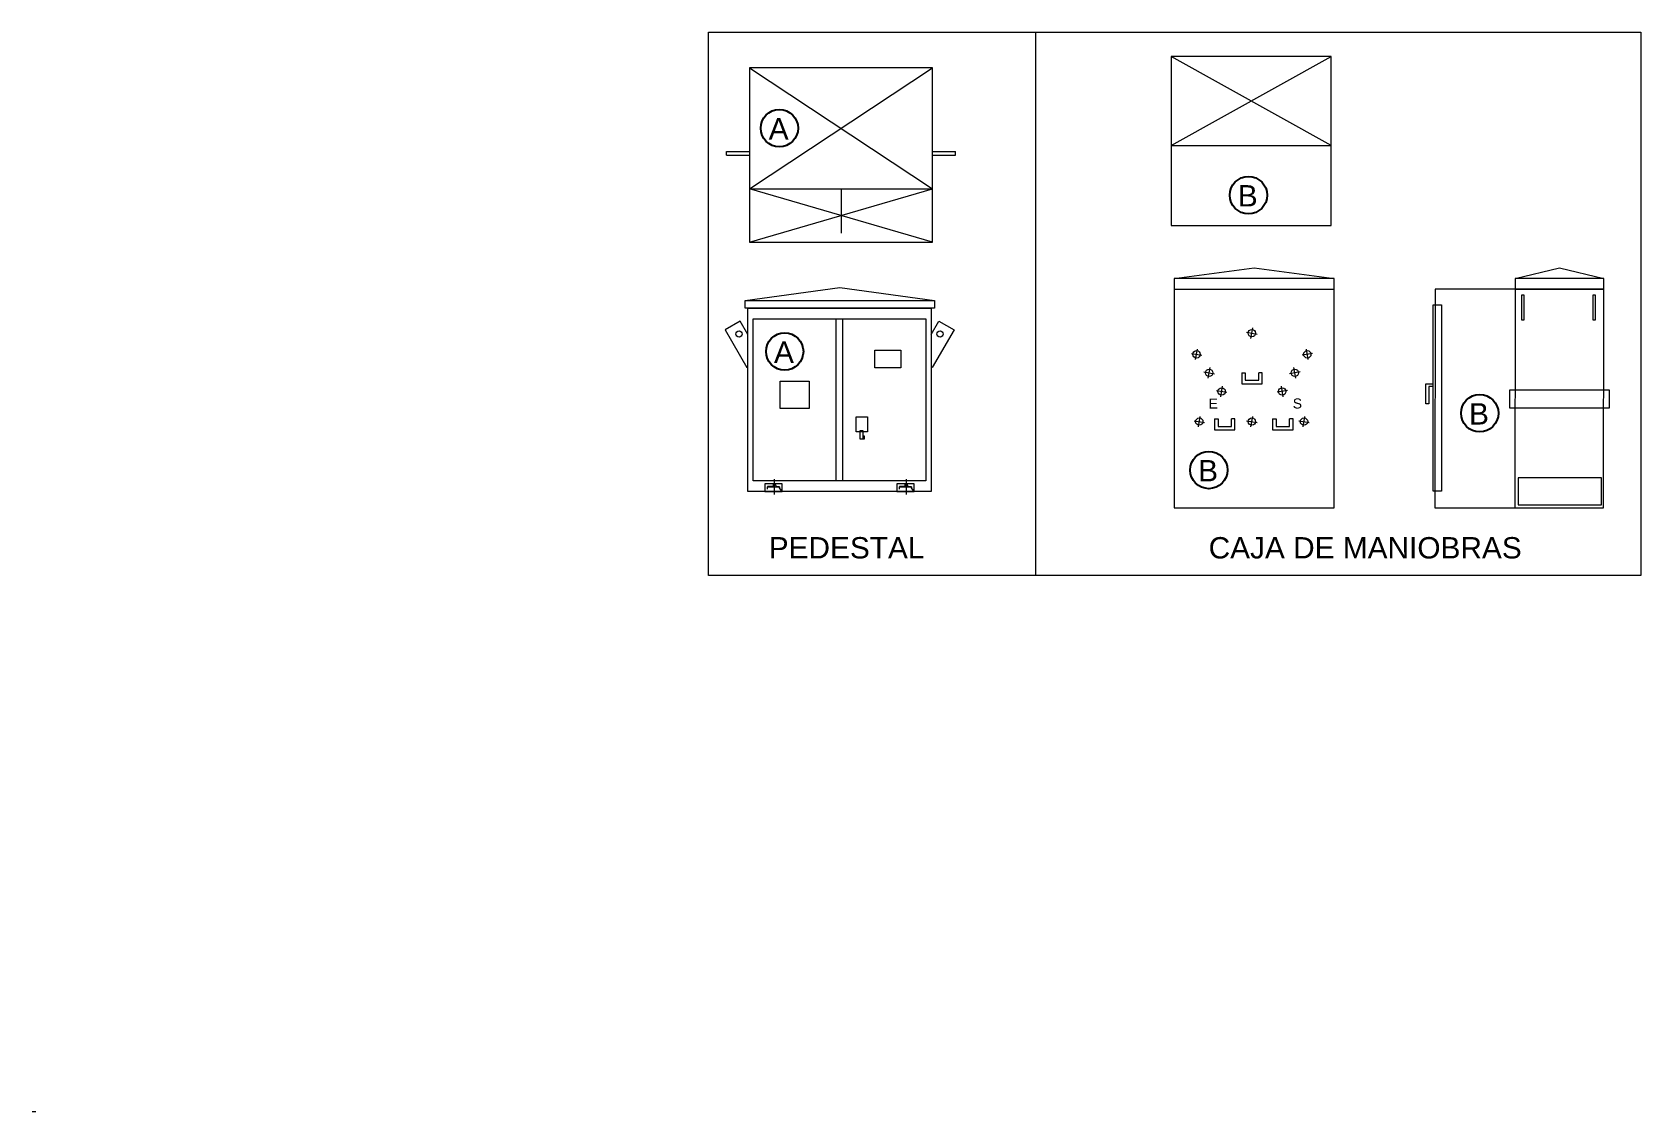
# Model space of a CAD drawing. Header units: millimetres. Extents: x 391 to 679, y 21 to 219.
# Drawn here: x 503.17 to 512.21, y 204.46 to 210.53 of the extents above; entities that cross this region are included whole.
import ezdxf

# ---------------------------------------------------------------- set-up
doc = ezdxf.new("R2010")
doc.units = ezdxf.units.MM
doc.linetypes.add('DASHED2', pattern=[0.375, 0.25, -0.125])
doc.layers.get('0').update_dxf_attribs({"lineweight": 13})
doc.layers.add('notas', color=8, linetype='Continuous', lineweight=9)
doc.layers.add('VP', color=7, linetype='Continuous', lineweight=25)
doc.styles.add('Nota 1000', font='', dxfattribs={"height": 1.5})
doc.styles.get("Standard").update_dxf_attribs({"font": 'arial.ttf'})
doc.styles.get('Nota 1000').set_extended_font_data('Eurostile')

msp = doc.modelspace()

# ---------------------------------------------------------------- texts
at = {"layer": 'notas', "color": 7, "char_height": 0.028125, "width": 0.054802, "attachment_point": 4, "rotation": 359.80062, "style": 'Nota 1000'}
for s, insert in [('{\\fArial|b0|i0|c0|p34;\\H2x;E}', (509.7812, 208.4463)), ('{\\fArial|b0|i0|c0|p34;\\H2x;S}', (510.2543, 208.4463))]:
    msp.add_mtext(s, dxfattribs=dict(at, insert=insert))
at = {"layer": 'VP'}
for s, p in [('A', (507.3077, 209.9308)), ('B', (509.9453, 209.5542)), ('A', (507.3374, 208.6752)), ('B', (511.2457, 208.3283)), ('B', (509.7224, 208.0089)), ('PEDESTAL', (507.3077, 207.5754)), ('CAJA DE MANIOBRAS', (509.7815, 207.5754))]:
    msp.add_text(s, height=0.12, dxfattribs=at).set_placement(p)

# ---------------------------------------------------------------- linework, layer by layer
for points in [[(506.9682, 210.5342), (512.2116, 210.5342), (512.2116, 207.48), (506.9682, 207.48)], [(509.5868, 209.0899), (510.4868, 209.0899), (510.4868, 209.1498), (509.5868, 209.1498)], [(511.5044, 209.0899), (512.0044, 209.0899), (512.0044, 209.1498), (511.5044, 209.1498)], [(511.5425, 209.0584), (511.5537, 209.0584), (511.5537, 208.9153), (511.5425, 208.9153)], [(511.9438, 209.0584), (511.955, 209.0584), (511.955, 208.9153), (511.9438, 208.9153)], [(507.1753, 209.0264), (508.2397, 209.0264), (508.2397, 208.9827), (507.1753, 208.9827)], [(511.0446, 209.0021), (511.0909, 209.0021), (511.0909, 207.954), (511.0446, 207.954)], [(507.9044, 208.7467), (508.0498, 208.7467), (508.0498, 208.6479), (507.9044, 208.6479)], [(507.3724, 208.5723), (507.5352, 208.5723), (507.5352, 208.4183), (507.3724, 208.4183)], [(511.4751, 208.5243), (512.0341, 208.5243), (512.0341, 208.4196), (511.4751, 208.4196)], [(507.7997, 208.3718), (507.8637, 208.3718), (507.8637, 208.2875), (507.7997, 208.2875)], [(507.8223, 208.2957), (507.8368, 208.2957), (507.8368, 208.2466), (507.8223, 208.2466)], [(507.8381, 208.2655), (507.8444, 208.2655), (507.8444, 208.2462), (507.8381, 208.2462)], [(511.5211, 207.8762), (511.99, 207.8762), (511.99, 208.0291), (511.5211, 208.0291)]]:
    msp.add_lwpolyline(points, close=True)
for points in [[(508.8105, 207.48), (508.8105, 210.5342)], [(507.1909, 208.8344), (507.147, 208.9104), (507.062, 208.8614), (507.1846, 208.6489), (507.1909, 208.6525)], [(508.2209, 208.8344), (508.2648, 208.9104), (508.3497, 208.8614), (508.2271, 208.6489), (508.2209, 208.6525)]]:
    msp.add_lwpolyline(points)
at = {"flags": 128}
for points in [[(507.1993, 209.3533), (508.2293, 209.3533), (508.2293, 210.3333), (507.1993, 210.3333), (507.1993, 209.3533)], [(507.1993, 209.6533), (508.2293, 210.3333)], [(507.1993, 210.3333), (508.2293, 209.6533)], [(509.5705, 209.897), (510.4705, 210.397)], [(510.4705, 209.897), (509.5705, 210.397)], [(507.0704, 209.8641), (507.1993, 209.8641)], [(507.0704, 209.8433), (507.0704, 209.8641)], [(508.2293, 209.8641), (508.3581, 209.8641)], [(508.3581, 209.8433), (508.3581, 209.8641)], [(509.5705, 209.897), (510.4705, 209.897)], [(507.0704, 209.8433), (507.1993, 209.8433)], [(508.2293, 209.8433), (508.3581, 209.8433)], [(507.1993, 209.6533), (508.2293, 209.6533)], [(507.1993, 209.3533), (508.2293, 209.6533)], [(508.2293, 209.3533), (507.1993, 209.6533)], [(509.5868, 209.1498), (510.0368, 209.2087), (510.4868, 209.1498)], [(511.5044, 209.1498), (511.7535, 209.2087)], [(511.7535, 209.2087), (512.0044, 209.1498)], [(507.1753, 209.0264), (507.7075, 209.0993), (508.2397, 209.0264)], [(511.5044, 209.0899), (511.5025, 207.8598)], [(507.6878, 208.0122), (507.6878, 208.9232)], [(507.7239, 208.0122), (507.7239, 208.9232)], [(510.0195, 208.8127), (510.03, 208.8719)], [(509.9952, 208.8476), (510.0543, 208.8372)], [(509.6841, 208.7282), (509.7432, 208.7178)], [(509.7084, 208.6933), (509.7188, 208.7525)], [(510.3658, 208.7282), (510.3067, 208.7178)], [(510.3415, 208.6933), (510.331, 208.7525)], [(509.7545, 208.624), (509.8136, 208.6136)], [(509.7788, 208.5892), (509.7892, 208.6483)], [(509.9671, 208.6196), (509.9671, 208.5569), (510.0827, 208.5569), (510.0827, 208.6196)], [(509.9671, 208.6196), (509.9871, 208.6196)], [(509.9871, 208.6196), (509.9871, 208.5769), (510.0627, 208.5769), (510.0627, 208.6196)], [(510.0827, 208.6196), (510.0627, 208.6196)], [(510.2954, 208.624), (510.2363, 208.6136)], [(510.2711, 208.5892), (510.2606, 208.6483)], [(509.8249, 208.5199), (509.884, 208.5094)], [(509.8492, 208.485), (509.8596, 208.5441)], [(510.225, 208.5199), (510.1658, 208.5094)], [(510.2007, 208.485), (510.1902, 208.5441)], [(511.0428, 208.5419), (511.0188, 208.5419), (511.0188, 208.4456), (511.0032, 208.4456), (511.0032, 208.5575), (511.0446, 208.5575)], [(509.6994, 208.35), (509.7585, 208.3396)], [(509.7237, 208.3151), (509.7341, 208.3743)], [(509.8141, 208.3609), (509.8141, 208.2982), (509.9296, 208.2982), (509.9296, 208.3609)], [(509.8141, 208.3609), (509.8341, 208.3609)], [(509.8341, 208.3609), (509.8341, 208.3182), (509.9096, 208.3182), (509.9096, 208.3609)], [(509.9296, 208.3609), (509.9096, 208.3609)], [(509.9952, 208.35), (510.0543, 208.3396)], [(510.0195, 208.3151), (510.03, 208.3743)], [(510.1413, 208.3609), (510.1413, 208.2982), (510.2569, 208.2982), (510.2569, 208.3609)], [(510.1413, 208.3609), (510.1613, 208.3609)], [(510.1613, 208.3609), (510.1613, 208.3182), (510.2369, 208.3182), (510.2369, 208.3609)], [(510.2569, 208.3609), (510.2369, 208.3609)], [(510.2882, 208.35), (510.3473, 208.3396)], [(510.3125, 208.3151), (510.3229, 208.3743)], [(503.1868, 204.4643), (503.166, 204.4643)]]:
    msp.add_lwpolyline(points, dxfattribs=at)
for points in [[(509.5705, 209.447), (510.4705, 209.447), (510.4705, 210.397), (509.5705, 210.397)], [(509.5868, 207.8598), (510.4868, 207.8598), (510.4868, 209.1498), (509.5868, 209.1498)], [(511.0544, 209.0899), (511.0525, 207.8598), (512.0025, 207.8598), (512.0044, 209.0899)], [(507.1909, 208.9827), (508.2209, 208.9827), (508.2209, 207.9527), (507.1909, 207.9527)], [(507.2204, 208.9232), (508.1914, 208.9232), (508.1914, 208.0122), (507.2204, 208.0122)]]:
    msp.add_lwpolyline(points, close=True, dxfattribs=at)
at = {"linetype": 'DASHED2', "flags": 128}
for points in [[(507.7143, 209.6533), (507.7143, 209.3533)], [(507.3008, 207.9657), (507.3008, 207.9783), (507.3684, 207.9783), (507.3684, 207.9657)], [(507.3318, 207.9968), (507.3318, 207.9795), (507.3012, 207.9795), (507.3012, 207.9753)], [(507.3386, 208.0206), (507.3386, 207.9359)], [(507.3837, 207.9527), (507.3684, 207.972), (507.3684, 207.9783), (507.351, 207.9783), (507.3445, 207.9951)], [(508.0422, 207.9657), (508.0422, 207.9783), (508.1098, 207.9783), (508.1098, 207.9657)], [(508.0732, 207.9968), (508.0732, 207.9795), (508.0426, 207.9795), (508.0426, 207.9753)], [(508.08, 208.0206), (508.08, 207.9359)], [(508.125, 207.9527), (508.1098, 207.972), (508.1098, 207.9783), (508.0924, 207.9783), (508.0859, 207.9951)]]:
    msp.add_lwpolyline(points, dxfattribs=at)
at = {"linetype": 'DASHED2'}
for points in [[(507.2867, 207.9527), (507.3837, 207.9527), (507.3837, 207.9947), (507.2867, 207.9947)], [(508.0281, 207.9527), (508.125, 207.9527), (508.125, 207.9947), (508.0281, 207.9947)]]:
    msp.add_lwpolyline(points, close=True, dxfattribs=at)
for centre, radius in [((507.1408, 208.8373), 0.0175), ((508.2709, 208.8373), 0.0175), ((510.0248, 208.8424), 0.0207), ((509.7136, 208.723), 0.0207), ((510.3362, 208.723), 0.0207), ((509.784, 208.6188), 0.0207), ((510.2658, 208.6188), 0.0207), ((509.8544, 208.5146), 0.0207), ((510.1954, 208.5146), 0.0207), ((509.7289, 208.3448), 0.0207), ((510.0248, 208.3448), 0.0207), ((510.3177, 208.3448), 0.0207)]:
    msp.add_circle(centre, radius)
at = {"layer": 'VP'}
for centre in [(507.3677, 209.9945), (510.0054, 209.6179), (507.3974, 208.739), (511.3057, 208.3921), (509.7825, 208.0726)]:
    msp.add_circle(centre, 0.105, dxfattribs=at)

msp.set_redraw_order([(e.dxf.handle, doc.entitydb.next_handle()) for e in msp.query("TEXT MTEXT ATTDEF DIMENSION ARC_DIMENSION")])  # texts and dimensions are drawn at this point

doc.saveas('drawing.dxf')
